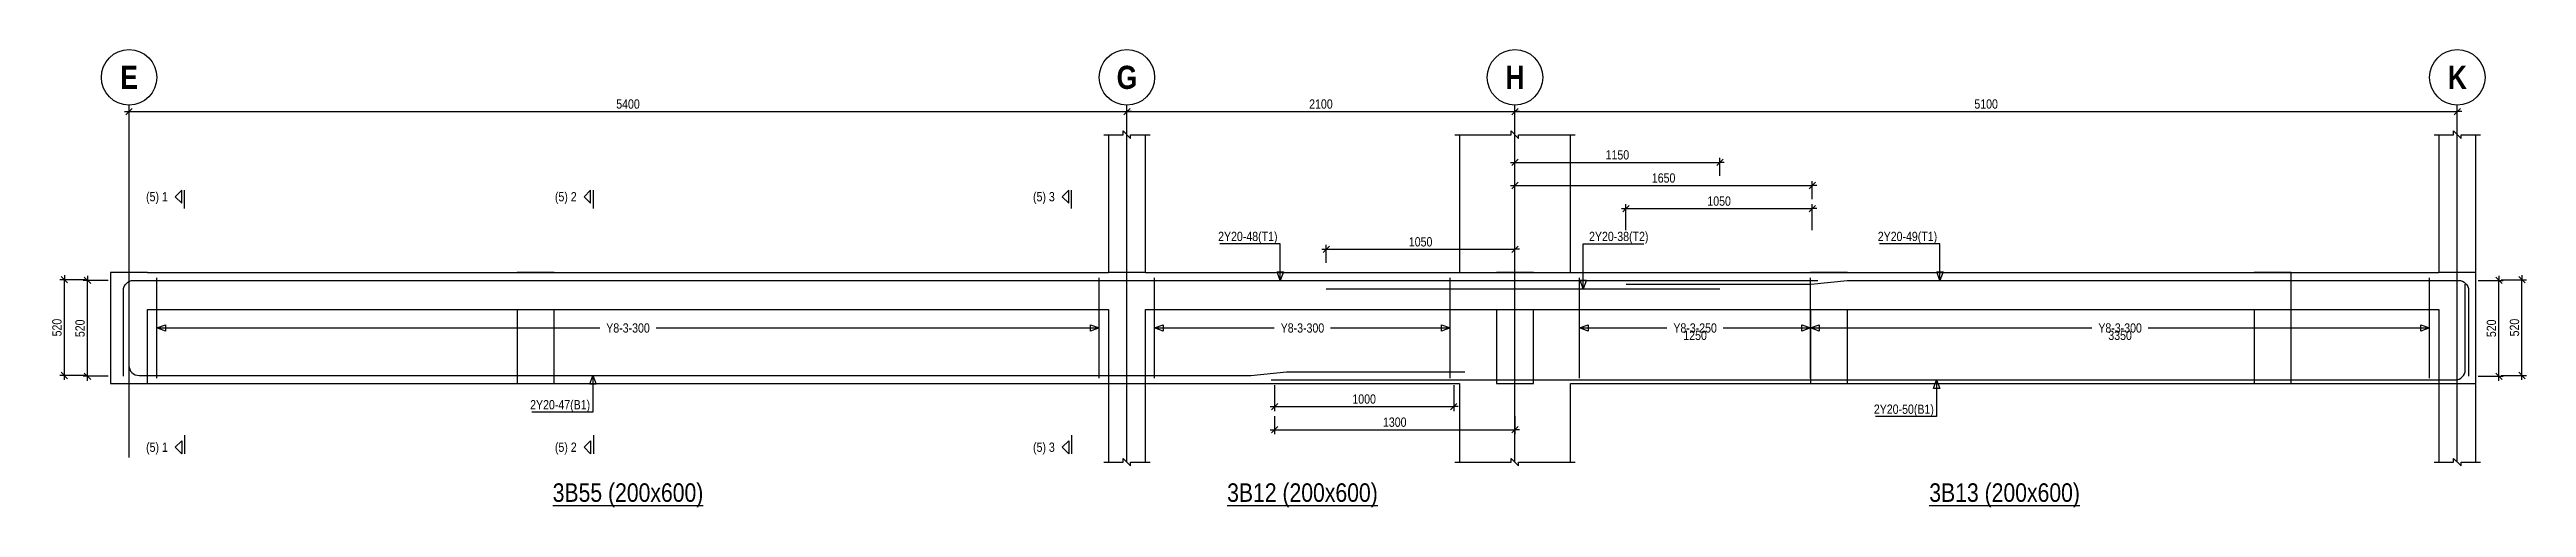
# Model space of a CAD drawing. Extents: x 0 to 206258, y -403073 to 0.
# Drawn here: x 12479 to 39288, y -258624 to -253674 of the extents above; entities that cross this region are included whole.
import ezdxf
from ezdxf.enums import TextEntityAlignment as Align
from ezdxf.lldxf.tags import DXFTag

# ---------------------------------------------------------------- set-up
doc = ezdxf.new("R2010")
doc.units = 0
doc.header["$LTSCALE"] = 1000
for name, color, linetype in [('Axis Circle(Dir 2)', 150, 'Continuous'), ('Axis Label(Dir 1)', 7, 'Continuous'), ('Axis Line(Dir 2)', 150, 'CENTER2'), ('Break Line', 5, 'Continuous'), ('Dimension Line', 5, 'Continuous'), ('Dimension Text', 5, 'Continuous'), ('Front Elevation Line', 40, 'Continuous'), ('Leader Line', 5, 'Continuous'), ('Link Line', 3, 'Continuous'), ('Rebar Label', 6, 'Continuous'), ('Rebar Line', 7, 'Continuous'), ('Section Label', 1, 'Continuous'), ('Section Line', 1, 'Continuous'), ('Top Rebar Label', 6, 'Continuous'), ('Top Rebar Line', 7, 'Continuous')]:
    doc.layers.add(name, color=color, linetype=linetype)
for name, color, linetype, true_color in [('Back Elevation Line', 191, 'HIDDEN2', 0xd4aaff), ('Beam Label(D)', 94, 'Continuous', 0x008100), ('Beam Line(D)', 112, 'Continuous', 0x00bd5e), ('Link Label', 94, 'Continuous', 0x008100)]:
    doc.layers.add(name, color=color, linetype=linetype, true_color=true_color)
doc.styles.add('Axis Label(Dir 1)', font='ARIALNB.TTF', dxfattribs={"height": 250})
doc.styles.add('Beam Label(D)', font='ARIALN.TTF', dxfattribs={"height": 200})
doc.styles.add('Dimension Text', font='ARIALN.TTF', dxfattribs={"height": 100})
doc.styles.add('Link Label', font='ARIALN.TTF', dxfattribs={"height": 100})
doc.styles.add('Rebar Label', font='ARIALN.TTF', dxfattribs={"height": 100})
doc.styles.add('Section Label', font='ARIALN.TTF', dxfattribs={"height": 100})
doc.styles.add('Top Rebar Label', font='ARIALN.TTF', dxfattribs={"height": 100})
tags = doc.linetypes.add('CENTER2', pattern=[1.125, 0.75, -0.125, 0.125, -0.125]).pattern_tags.tags
tags[10:11] = [DXFTag(74, 4), DXFTag(75, 0), DXFTag(340, '0'), DXFTag(46, 0.0), DXFTag(50, 0.0), DXFTag(44, 0.0), DXFTag(45, 0.0)]
tags[8:9] = [DXFTag(74, 4), DXFTag(75, 0), DXFTag(340, '0'), DXFTag(46, 0.0), DXFTag(50, 0.0), DXFTag(44, 0.0), DXFTag(45, 0.0)]
tags[6:7] = [DXFTag(74, 4), DXFTag(75, 0), DXFTag(340, '0'), DXFTag(46, 0.0), DXFTag(50, 0.0), DXFTag(44, 0.0), DXFTag(45, 0.0)]
tags[4:5] = [DXFTag(74, 4), DXFTag(75, 0), DXFTag(340, '0'), DXFTag(46, 0.0), DXFTag(50, 0.0), DXFTag(44, 0.0), DXFTag(45, 0.0)]
tags = doc.linetypes.add('HIDDEN2', pattern=[0.1875, 0.125, -0.0625]).pattern_tags.tags
tags[6:7] = [DXFTag(74, 4), DXFTag(75, 0), DXFTag(340, '0'), DXFTag(46, 0.0), DXFTag(50, 0.0), DXFTag(44, 0.0), DXFTag(45, 0.0)]
tags[4:5] = [DXFTag(74, 4), DXFTag(75, 0), DXFTag(340, '0'), DXFTag(46, 0.0), DXFTag(50, 0.0), DXFTag(44, 0.0), DXFTag(45, 0.0)]
doc.dimstyles.new('BEAM', dxfattribs={"dimtxt": 100, "dimasz": 30, "dimexe": 48.3, "dimexo": 103.5, "dimgap": 30, "dimtad": 1, "dimtoh": 1, "dimdec": 1, "dimlfac": 0.5, "dimdsep": 46, "dimtxsty": 'Dimension Text', "dimblk": 'PCDIM_TICK', "dimcen": 0.09, "dimclrd": 5, "dimclre": 5, "dimclrt": 5, "dimadec": 1, "dimazin": 0, "dimtp": 1, "dimtm": 1, "dimtfac": 1, "dimtdec": 4, "dimtofl": 0, "dimtmove": 0, "dimatfit": 3, "dimfxl": 1, "dimtolj": 1, "dimtzin": 0, "dimarcsym": 0})

msp = doc.modelspace()

# ---------------------------------------------------------------- texts
at = {"layer": 'Axis Label(Dir 1)', "transparency": 33554687, "style": 'Axis Label(Dir 1)'}
for s, p in [('E', (13340.146, -253974.284)), ('G', (24140.146, -253974.284)), ('H', (28340.146, -253974.284)), ('K', (38540.146, -253974.284))]:
    msp.add_text(s, height=250, dxfattribs=at).set_placement(p, align=Align.MIDDLE_CENTER)
at = {"layer": 'Beam Label(D)', "transparency": 33554687, "style": 'Beam Label(D)'}
for s, p in [('%%U3B55 (200x600)', (18740.146, -258364.284)), ('%%U3B12 (200x600)', (26040.146, -258364.284)), ('%%U3B13 (200x600)', (33640.146, -258364.284))]:
    msp.add_text(s, height=200, dxfattribs=at).set_placement(p, align=Align.TOP_CENTER)
at = {"layer": 'Dimension Text', "transparency": 33554687, "style": 'Dimension Text'}
for s, p in [('1250', (30290.147, -256714.284)), ('3350', (34890.146, -256714.284))]:
    msp.add_text(s, height=100, dxfattribs=at).set_placement(p, align=Align.TOP_CENTER)
at = {"layer": 'Link Label', "transparency": 33554687, "style": 'Link Label'}
for s, p in [('Y8-3-300', (18740.146, -256684.284)), ('Y8-3-300', (26040.146, -256684.284)), ('Y8-3-250', (30290.147, -256684.284)), ('Y8-3-300', (34890.146, -256684.284))]:
    msp.add_text(s, height=100, dxfattribs=at).set_placement(p, align=Align.MIDDLE_CENTER)
at = {"layer": 'Rebar Label', "transparency": 33554687, "style": 'Rebar Label'}
for s, p in [(' 2Y20-47(B1)', (18330.146, -257564.284)), (' 2Y20-50(B1)', (32874.239, -257612.353))]:
    msp.add_text(s, height=100, dxfattribs=at).set_placement(p, align=Align.RIGHT)
at = {"layer": 'Section Label', "transparency": 33554687, "style": 'Section Label'}
for s, p in [('(5) 1', (13759.435, -255264.994)), ('(5) 2', (18184.435, -255264.994)), ('(5) 3', (23359.435, -255264.994)), ('(5) 1', (13759.435, -257973.573)), ('(5) 2', (18184.435, -257973.573)), ('(5) 3', (23359.435, -257973.573))]:
    msp.add_text(s, height=100, dxfattribs=at).set_placement(p, align=Align.MIDDLE_RIGHT)
at = {"layer": 'Top Rebar Label', "transparency": 33554687, "style": 'Top Rebar Label'}
for s, p in [(' 2Y20-48(T1)', (25770.145, -255744.284)), (' 2Y20-49(T1)', (32910.146, -255744.284))]:
    msp.add_text(s, height=100, dxfattribs=at).set_placement(p, align=Align.RIGHT)
msp.add_text(' 2Y20-38(T2)', height=100, dxfattribs=at).set_placement((29110.146, -255744.284))

# ---------------------------------------------------------------- blocks, each defined once
blk = doc.blocks.new('PCDIM_TICK')
at = {"layer": 'Dimension Line', "color": 0, "transparency": 33554687}
for p, q in [((1.15, 1.15), (-1.15, -1.15)), ((1.61, 0), (0, 0))]:
    blk.add_line(p, q, dxfattribs=at)
blk = doc.blocks.new('*U3281')
at = {"layer": 'Dimension Line', "color": 5, "true_color": 0x0000ff, "transparency": 16777216}
for p, q in [((13115, -256170), (12842, -256170)), ((12890, -257206), (12890, -256170)), ((13115, -257206), (12842, -257206))]:
    blk.add_line(p, q, dxfattribs=at)
at = {"layer": 'Dimension Line', "color": 5, "true_color": 0x0000ff, "transparency": 16777216, "xscale": 30, "yscale": 30}
for p, rotation in [((12890, -256170), 89.99999999999447), ((12890, -257206), 269.9999999999834)]:
    blk.add_blockref('PCDIM_TICK', p, dxfattribs=dict(at, rotation=rotation))
at = {"layer": 'Dimension Line', "color": 5, "true_color": 0x0000ff, "transparency": 16777216, "insert": (12860, -256688), "char_height": 100, "width": 181.5, "attachment_point": 8, "rotation": 90, "style": 'Dimension Text'}
blk.add_mtext('520', dxfattribs=at)
blk = doc.blocks.new('*U3282')
at = {"layer": 'Dimension Line', "color": 5, "true_color": 0x0000ff, "transparency": 16777216}
for p, q in [((12865, -256162), (12592, -256162)), ((12640, -257198), (12640, -256162)), ((12865, -257198), (12592, -257198))]:
    blk.add_line(p, q, dxfattribs=at)
at = {"layer": 'Dimension Line', "color": 5, "true_color": 0x0000ff, "transparency": 16777216, "xscale": 30, "yscale": 30}
for p, rotation in [((12640, -256162), 89.99999999999447), ((12640, -257198), 269.9999999999834)]:
    blk.add_blockref('PCDIM_TICK', p, dxfattribs=dict(at, rotation=rotation))
at = {"layer": 'Dimension Line', "color": 5, "true_color": 0x0000ff, "transparency": 16777216, "insert": (12610, -256680), "char_height": 100, "width": 181.5, "attachment_point": 8, "rotation": 90, "style": 'Dimension Text'}
blk.add_mtext('520', dxfattribs=at)
blk = doc.blocks.new('*U3283')
at = {"layer": 'Dimension Line', "color": 5, "true_color": 0x0000ff, "transparency": 16777216}
for p, q in [((13340, -254491), (13340, -254296)), ((13340, -254344), (24140, -254344)), ((24140, -254491), (24140, -254296))]:
    blk.add_line(p, q, dxfattribs=at)
at = {"layer": 'Dimension Line', "color": 5, "true_color": 0x0000ff, "transparency": 16777216, "xscale": 30, "yscale": 30, "rotation": 180.0000000000004}
blk.add_blockref('PCDIM_TICK', (13340, -254344), dxfattribs=at)
at = {"layer": 'Dimension Line', "color": 5, "true_color": 0x0000ff, "transparency": 16777216, "xscale": 30, "yscale": 30}
blk.add_blockref('PCDIM_TICK', (24140, -254344), dxfattribs=at)
at = {"layer": 'Dimension Line', "color": 5, "true_color": 0x0000ff, "transparency": 16777216, "insert": (18740, -254314), "char_height": 100, "width": 245.98, "attachment_point": 8, "style": 'Dimension Text'}
blk.add_mtext('5400', dxfattribs=at)
blk = doc.blocks.new('*U3296')
at = {"layer": 'Dimension Line', "color": 5, "true_color": 0x0000ff, "transparency": 16777216}
for p, q in [((25738, -257302), (25738, -257583)), ((27678, -257302), (27678, -257583)), ((25738, -257534), (27678, -257534))]:
    blk.add_line(p, q, dxfattribs=at)
at = {"layer": 'Dimension Line', "color": 5, "true_color": 0x0000ff, "transparency": 16777216, "xscale": 30, "yscale": 30, "rotation": 180.0000000000004}
blk.add_blockref('PCDIM_TICK', (25738, -257534), dxfattribs=at)
at = {"layer": 'Dimension Line', "color": 5, "true_color": 0x0000ff, "transparency": 16777216, "xscale": 30, "yscale": 30}
blk.add_blockref('PCDIM_TICK', (27678, -257534), dxfattribs=at)
at = {"layer": 'Dimension Line', "color": 5, "true_color": 0x0000ff, "transparency": 16777216, "insert": (26708, -257504), "char_height": 100, "width": 238.4, "attachment_point": 8, "style": 'Dimension Text'}
blk.add_mtext('1000', dxfattribs=at)
blk = doc.blocks.new('*U3297')
at = {"layer": 'Dimension Line', "color": 5, "true_color": 0x0000ff, "transparency": 16777216}
for p, q in [((26298, -255981), (26298, -255786)), ((26298, -255834), (28340, -255834)), ((28340, -255981), (28340, -255786))]:
    blk.add_line(p, q, dxfattribs=at)
at = {"layer": 'Dimension Line', "color": 5, "true_color": 0x0000ff, "transparency": 16777216, "xscale": 30, "yscale": 30, "rotation": 180.0000000000004}
blk.add_blockref('PCDIM_TICK', (26298, -255834), dxfattribs=at)
at = {"layer": 'Dimension Line', "color": 5, "true_color": 0x0000ff, "transparency": 16777216, "xscale": 30, "yscale": 30}
blk.add_blockref('PCDIM_TICK', (28340, -255834), dxfattribs=at)
at = {"layer": 'Dimension Line', "color": 5, "true_color": 0x0000ff, "transparency": 16777216, "insert": (27319, -255804), "char_height": 100, "width": 238.4, "attachment_point": 8, "style": 'Dimension Text'}
blk.add_mtext('1050', dxfattribs=at)
blk = doc.blocks.new('*U3298')
at = {"layer": 'Dimension Line', "color": 5, "true_color": 0x0000ff, "transparency": 16777216}
for p, q in [((25738, -257638), (25738, -257833)), ((28340, -257638), (28340, -257833)), ((25738, -257784), (28340, -257784))]:
    blk.add_line(p, q, dxfattribs=at)
at = {"layer": 'Dimension Line', "color": 5, "true_color": 0x0000ff, "transparency": 16777216, "xscale": 30, "yscale": 30, "rotation": 180.0000000000004}
blk.add_blockref('PCDIM_TICK', (25738, -257784), dxfattribs=at)
at = {"layer": 'Dimension Line', "color": 5, "true_color": 0x0000ff, "transparency": 16777216, "xscale": 30, "yscale": 30}
blk.add_blockref('PCDIM_TICK', (28340, -257784), dxfattribs=at)
at = {"layer": 'Dimension Line', "color": 5, "true_color": 0x0000ff, "transparency": 16777216, "insert": (27039, -257754), "char_height": 100, "width": 238.4, "attachment_point": 8, "style": 'Dimension Text'}
blk.add_mtext('1300', dxfattribs=at)
blk = doc.blocks.new('*U3299')
at = {"layer": 'Dimension Line', "color": 5, "true_color": 0x0000ff, "transparency": 16777216}
for p, q in [((24140, -254491), (24140, -254296)), ((24140, -254344), (28340, -254344)), ((28340, -254491), (28340, -254296))]:
    blk.add_line(p, q, dxfattribs=at)
at = {"layer": 'Dimension Line', "color": 5, "true_color": 0x0000ff, "transparency": 16777216, "xscale": 30, "yscale": 30, "rotation": 180.0000000000004}
blk.add_blockref('PCDIM_TICK', (24140, -254344), dxfattribs=at)
at = {"layer": 'Dimension Line', "color": 5, "true_color": 0x0000ff, "transparency": 16777216, "xscale": 30, "yscale": 30}
blk.add_blockref('PCDIM_TICK', (28340, -254344), dxfattribs=at)
at = {"layer": 'Dimension Line', "color": 5, "true_color": 0x0000ff, "transparency": 16777216, "insert": (26240, -254314), "char_height": 100, "width": 247.25, "attachment_point": 8, "style": 'Dimension Text'}
blk.add_mtext('2100', dxfattribs=at)
blk = doc.blocks.new('*U3300')
at = {"layer": 'Dimension Line', "color": 5, "true_color": 0x0000ff, "transparency": 16777216}
for p, q in [((29542, -255627), (29542, -255346)), ((29542, -255394), (31558, -255394)), ((31558, -255627), (31558, -255346))]:
    blk.add_line(p, q, dxfattribs=at)
at = {"layer": 'Dimension Line', "color": 5, "true_color": 0x0000ff, "transparency": 16777216, "xscale": 30, "yscale": 30, "rotation": 180.0000000000004}
blk.add_blockref('PCDIM_TICK', (29542, -255394), dxfattribs=at)
at = {"layer": 'Dimension Line', "color": 5, "true_color": 0x0000ff, "transparency": 16777216, "xscale": 30, "yscale": 30}
blk.add_blockref('PCDIM_TICK', (31558, -255394), dxfattribs=at)
at = {"layer": 'Dimension Line', "color": 5, "true_color": 0x0000ff, "transparency": 16777216, "insert": (30550, -255364), "char_height": 100, "width": 238.4, "attachment_point": 8, "style": 'Dimension Text'}
blk.add_mtext('1050', dxfattribs=at)
blk = doc.blocks.new('*U3301')
at = {"layer": 'Dimension Line', "color": 5, "true_color": 0x0000ff, "transparency": 16777216}
for p, q in [((28340, -255291), (28340, -255096)), ((28340, -255144), (31558, -255144)), ((31558, -255291), (31558, -255096))]:
    blk.add_line(p, q, dxfattribs=at)
at = {"layer": 'Dimension Line', "color": 5, "true_color": 0x0000ff, "transparency": 16777216, "xscale": 30, "yscale": 30, "rotation": 180.0000000000004}
blk.add_blockref('PCDIM_TICK', (28340, -255144), dxfattribs=at)
at = {"layer": 'Dimension Line', "color": 5, "true_color": 0x0000ff, "transparency": 16777216, "xscale": 30, "yscale": 30}
blk.add_blockref('PCDIM_TICK', (31558, -255144), dxfattribs=at)
at = {"layer": 'Dimension Line', "color": 5, "true_color": 0x0000ff, "transparency": 16777216, "insert": (29949, -255114), "char_height": 100, "width": 238.4, "attachment_point": 8, "style": 'Dimension Text'}
blk.add_mtext('1650', dxfattribs=at)
blk = doc.blocks.new('*U3302')
at = {"layer": 'Dimension Line', "color": 5, "true_color": 0x0000ff, "transparency": 16777216}
for p, q in [((28340, -255041), (28340, -254846)), ((28340, -254894), (30558, -254894)), ((30558, -255041), (30558, -254846))]:
    blk.add_line(p, q, dxfattribs=at)
at = {"layer": 'Dimension Line', "color": 5, "true_color": 0x0000ff, "transparency": 16777216, "xscale": 30, "yscale": 30, "rotation": 180.0000000000004}
blk.add_blockref('PCDIM_TICK', (28340, -254894), dxfattribs=at)
at = {"layer": 'Dimension Line', "color": 5, "true_color": 0x0000ff, "transparency": 16777216, "xscale": 30, "yscale": 30}
blk.add_blockref('PCDIM_TICK', (30558, -254894), dxfattribs=at)
at = {"layer": 'Dimension Line', "color": 5, "true_color": 0x0000ff, "transparency": 16777216, "insert": (29449, -254864), "char_height": 100, "width": 238.4, "attachment_point": 8, "style": 'Dimension Text'}
blk.add_mtext('1150', dxfattribs=at)
blk = doc.blocks.new('*U3303')
at = {"layer": 'Dimension Line', "color": 5, "true_color": 0x0000ff, "transparency": 16777216}
for p, q in [((38766, -256170), (39038, -256170)), ((38990, -257206), (38990, -256170)), ((38766, -257206), (39038, -257206))]:
    blk.add_line(p, q, dxfattribs=at)
at = {"layer": 'Dimension Line', "color": 5, "true_color": 0x0000ff, "transparency": 16777216, "xscale": 30, "yscale": 30}
for p, rotation in [((38990, -256170), 89.99999999999447), ((38990, -257206), 269.9999999999834)]:
    blk.add_blockref('PCDIM_TICK', p, dxfattribs=dict(at, rotation=rotation))
at = {"layer": 'Dimension Line', "color": 5, "true_color": 0x0000ff, "transparency": 16777216, "insert": (38960, -256688), "char_height": 100, "width": 181.5, "attachment_point": 8, "rotation": 90, "style": 'Dimension Text'}
blk.add_mtext('520', dxfattribs=at)
blk = doc.blocks.new('*U3304')
at = {"layer": 'Dimension Line', "color": 5, "true_color": 0x0000ff, "transparency": 16777216}
for p, q in [((39016, -256162), (39288, -256162)), ((39240, -257198), (39240, -256162)), ((39016, -257198), (39288, -257198))]:
    blk.add_line(p, q, dxfattribs=at)
at = {"layer": 'Dimension Line', "color": 5, "true_color": 0x0000ff, "transparency": 16777216, "xscale": 30, "yscale": 30}
for p, rotation in [((39240, -256162), 89.99999999999447), ((39240, -257198), 269.9999999999834)]:
    blk.add_blockref('PCDIM_TICK', p, dxfattribs=dict(at, rotation=rotation))
at = {"layer": 'Dimension Line', "color": 5, "true_color": 0x0000ff, "transparency": 16777216, "insert": (39210, -256680), "char_height": 100, "width": 181.5, "attachment_point": 8, "rotation": 90, "style": 'Dimension Text'}
blk.add_mtext('520', dxfattribs=at)
blk = doc.blocks.new('*U3305')
at = {"layer": 'Dimension Line', "color": 5, "true_color": 0x0000ff, "transparency": 16777216}
for p, q in [((28340, -254491), (28340, -254296)), ((28340, -254344), (38540, -254344)), ((38540, -254491), (38540, -254296))]:
    blk.add_line(p, q, dxfattribs=at)
at = {"layer": 'Dimension Line', "color": 5, "true_color": 0x0000ff, "transparency": 16777216, "xscale": 30, "yscale": 30, "rotation": 180.0000000000004}
blk.add_blockref('PCDIM_TICK', (28340, -254344), dxfattribs=at)
at = {"layer": 'Dimension Line', "color": 5, "true_color": 0x0000ff, "transparency": 16777216, "xscale": 30, "yscale": 30}
blk.add_blockref('PCDIM_TICK', (38540, -254344), dxfattribs=at)
at = {"layer": 'Dimension Line', "color": 5, "true_color": 0x0000ff, "transparency": 16777216, "insert": (33440, -254314), "char_height": 100, "width": 245.98, "attachment_point": 8, "style": 'Dimension Text'}
blk.add_mtext('5100', dxfattribs=at)

# ---------------------------------------------------------------- dimensions: what is measured, and where the dimension line sits
at = {"layer": 'Dimension Line', "transparency": 33554687}
for base, p1, p2, text, picture, middle in [((18740.146, -254344.284), (13340.146, -254594.284), (24140.146, -254594.284), '5400', '*U3283', (18740.146, -254344.284)), ((26240.146, -254344.284), (24140.146, -254594.284), (28340.146, -254594.284), '2100', '*U3299', (26240.146, -254344.284)), ((33440.146, -254344.284), (28340.146, -254594.284), (38540.146, -254594.284), '5100', '*U3305', (33440.146, -254344.284)), ((29449.146, -254894.284), (28340.146, -255144.284), (30558.146, -255144.284), '1150', '*U3302', (29449.146, -254894.284)), ((29949.146, -255144.284), (28340.146, -255394.284), (31558.146, -255394.284), '1650', '*U3301', (29949.146, -255144.284)), ((30550.146, -255394.284), (29542.146, -255730.284), (31558.146, -255730.284), '1050', '*U3300', (30550.146, -255394.284)), ((27319.146, -255834.284), (26298.146, -256084.284), (28340.146, -256084.284), '1050', '*U3297', (27319.146, -255834.284)), ((26708.146, -257534.284), (25738.146, -257198.284), (27678.146, -257198.284), '1000', '*U3296', (26708.146, -257534.284)), ((27039.146, -257784.284), (25738.146, -257534.284), (28340.146, -257534.284), '1300', '*U3298', (27039.146, -257784.284))]:
    dim = msp.add_linear_dim(base=base, p1=p1, p2=p2, text=text, dimstyle='BEAM', override={"dimscale": 1, "dimtxt": 100, "dimasz": 30, "dimexe": 48.3, "dimexo": 103.5, "dimgap": 30, "dimtad": 1, "dimtih": 0, "dimdec": 1, "dimlfac": 0.5, "dimzin": 8, "dimlunit": 2, "dimpost": '', "dimtxsty": 'Dimension Text', "dimblk": 'PCDIM_TICK', "dimse1": 0, "dimse2": 0, "dimsd2": 0, "dimclrd": 5, "dimclre": 5, "dimclrt": 5, "dimaunit": 0, "dimadec": 1, "dimazin": 0, "dimtol": 0, "dimtp": 1, "dimtm": 1, "dimtmove": 0}, dxfattribs=at)
    dim.commit()
    dim.dimension.update_dxf_attribs({"geometry": picture, "text_midpoint": middle})
for base, p1, p2, angle, picture, middle in [((12640.146, -256680.284), (12968.146, -257198.284), (12968.146, -256162.284), 90, '*U3282', (12640.146, -256680.284)), ((12890.146, -256688.284), (13218.146, -257206.284), (13218.146, -256170.284), 90, '*U3281', (12890.146, -256688.284)), ((38990.146, -256688.284), (38662.146, -257206.284), (38662.146, -256170.284), 90, '*U3303', (38990.146, -256688.284)), ((39240.146, -256680.283), (38912.146, -257198.283), (38912.145, -256162.283), 90.0000489, '*U3304', (39240.146, -256680.283))]:
    dim = msp.add_linear_dim(base=base, p1=p1, p2=p2, angle=angle, text='520', dimstyle='BEAM', override={"dimscale": 1, "dimtxt": 100, "dimasz": 30, "dimexe": 48.3, "dimexo": 103.5, "dimgap": 30, "dimtad": 1, "dimtih": 0, "dimdec": 1, "dimlfac": 0.5, "dimzin": 8, "dimlunit": 2, "dimpost": '', "dimtxsty": 'Dimension Text', "dimblk": 'PCDIM_TICK', "dimse1": 0, "dimse2": 0, "dimsd2": 0, "dimclrd": 5, "dimclre": 5, "dimclrt": 5, "dimaunit": 0, "dimadec": 1, "dimazin": 0, "dimtol": 0, "dimtp": 1, "dimtm": 1, "dimtmove": 0}, dxfattribs=at)
    dim.commit()
    dim.dimension.update_dxf_attribs({"geometry": picture, "text_midpoint": middle})

# ---------------------------------------------------------------- linework, layer by layer
at = {"layer": 'Axis Circle(Dir 2)', "transparency": 33554687}
for centre in [(13340.146, -253974.284), (24140.146, -253974.284), (28340.146, -253974.284), (38540.146, -253974.284)]:
    msp.add_circle(centre, 300, dxfattribs=at)
at = {"layer": 'Axis Line(Dir 2)', "transparency": 33554687}
for points in [[(13340.146, -258084.284), (13340.146, -254274.284)], [(24140.146, -258134.284), (24140.146, -254274.284)], [(28340.146, -258134.284), (28340.146, -254274.284)], [(38540.146, -258134.284), (38540.146, -254274.284)]]:
    msp.add_lwpolyline(points, dxfattribs=at)
at = {"layer": 'Back Elevation Line', "transparency": 33554687}
for points in [[(13540.146, -256084.284), (13140.146, -256084.284)], [(13140.146, -256084.284), (13140.146, -257284.284)], [(13540.146, -256084.284), (17540.146, -256084.284)], [(17940.146, -256084.284), (17540.146, -256084.284)], [(17940.146, -256084.284), (23940.146, -256084.284)], [(24340.146, -256084.284), (23940.146, -256084.284)], [(24340.146, -256084.284), (28140.146, -256084.284)], [(28540.146, -256084.284), (28140.146, -256084.284)], [(28540.146, -256084.284), (31540.146, -256084.284)], [(31940.146, -256084.284), (31540.146, -256084.284)], [(31940.146, -256084.284), (36340.146, -256084.284)], [(36740.146, -256084.284), (36340.146, -256084.284)], [(36740.146, -257284.284), (36740.146, -256084.284)], [(13540.146, -257284.284), (13540.146, -256484.284)], [(13540.146, -256484.284), (17540.146, -256484.284)], [(17540.146, -256484.284), (17540.146, -257284.284)], [(17940.146, -257284.284), (17940.146, -256484.284)], [(17940.146, -256484.284), (23940.146, -256484.284)], [(23940.146, -256484.284), (23940.146, -257284.284)], [(24340.146, -257284.284), (24340.146, -256484.284)], [(24340.146, -256484.284), (28140.146, -256484.284)], [(28140.146, -256484.284), (28140.146, -257284.284)], [(28540.146, -257284.284), (28540.146, -256484.284)], [(28540.146, -256484.284), (31540.146, -256484.284)], [(31540.147, -256484.284), (31540.146, -257284.284)], [(31940.146, -257284.284), (31940.146, -256484.284)], [(31940.146, -256484.284), (36340.146, -256484.284)], [(36340.146, -256484.284), (36340.146, -257284.284)], [(13140.146, -257284.284), (13540.146, -257284.284)], [(17540.146, -257284.284), (17940.146, -257284.284)], [(23940.146, -257284.284), (24340.146, -257284.284)], [(28140.146, -257284.284), (28540.146, -257284.284)], [(31540.146, -257284.284), (31940.146, -257284.284)], [(36340.146, -257284.284), (36740.146, -257284.284)]]:
    msp.add_lwpolyline(points, dxfattribs=at)
at = {"layer": 'Beam Line(D)', "transparency": 33554687}
for points in [[(23940.146, -254594.284), (23940.146, -256084.284)], [(24340.146, -256084.284), (24340.146, -254594.284)], [(27740.145, -254594.284), (27740.146, -256084.284)], [(28940.146, -256084.284), (28940.146, -254594.284)], [(38340.146, -254594.284), (38340.146, -256084.284)], [(38740.146, -256084.284), (38740.145, -254594.284)], [(13140.146, -256084.284), (13140.146, -257284.284)], [(13540.146, -256084.284), (13140.146, -256084.284)], [(13540.146, -256084.284), (23940.146, -256084.284)], [(24340.146, -256084.284), (27740.146, -256084.284)], [(28940.146, -256084.284), (38340.146, -256084.284)], [(38740.145, -258134.284), (38740.146, -256084.284)], [(13140.146, -257284.284), (13540.146, -257284.284)], [(13540.146, -257284.284), (23940.146, -257284.284)], [(23940.146, -257284.284), (23940.146, -258134.284)], [(24340.146, -258134.284), (24340.146, -257284.284)], [(24340.146, -257284.284), (27740.145, -257284.284)], [(27740.145, -257284.284), (27740.145, -258134.284)], [(28940.146, -258134.284), (28940.146, -257284.284)], [(28940.146, -257284.284), (38340.146, -257284.284)], [(38340.146, -257284.284), (38340.146, -258134.284)]]:
    msp.add_lwpolyline(points, dxfattribs=at)
at = {"layer": 'Break Line', "transparency": 33554687}
for points in [[(23890.146, -254594.284), (24100.146, -254594.284), (24100.146, -254554.284), (24180.146, -254634.284), (24180.146, -254594.284), (24390.146, -254594.284)], [(27690.145, -254594.284), (28300.146, -254594.284), (28300.146, -254554.284), (28380.146, -254634.284), (28380.146, -254594.284), (28990.146, -254594.284)], [(38290.146, -254594.284), (38500.146, -254594.284), (38500.146, -254554.284), (38580.146, -254634.284), (38580.146, -254594.284), (38790.145, -254594.284)], [(23890.146, -258134.284), (24100.146, -258134.284), (24100.146, -258094.284), (24180.146, -258174.284), (24180.146, -258134.284), (24390.146, -258134.284)], [(27690.145, -258134.284), (28300.146, -258134.284), (28300.146, -258094.284), (28380.146, -258174.284), (28380.146, -258134.284), (28990.146, -258134.284)], [(38290.146, -258134.284), (38500.146, -258134.284), (38500.146, -258094.284), (38580.146, -258174.284), (38580.146, -258134.284), (38790.145, -258134.284)]]:
    msp.add_lwpolyline(points, dxfattribs=at)
at = {"layer": 'Front Elevation Line', "transparency": 33554687}
for points in [[(13540.146, -256084.284), (13140.146, -256084.284)], [(13140.146, -256084.284), (13140.146, -257284.284)], [(13540.146, -256084.284), (23940.146, -256084.284)], [(24340.146, -256084.284), (23940.146, -256084.284)], [(24340.146, -256084.284), (38340.146, -256084.284)], [(38740.146, -256084.284), (38340.146, -256084.284)], [(38740.146, -257284.284), (38740.146, -256084.284)], [(13540.146, -257284.284), (13540.146, -256484.284)], [(13540.146, -256484.284), (23940.146, -256484.284)], [(23940.146, -256484.284), (23940.146, -257284.284)], [(24340.146, -257284.284), (24340.146, -256484.284)], [(24340.146, -256484.284), (38340.146, -256484.284)], [(38340.146, -256484.284), (38340.146, -257284.284)], [(13140.146, -257284.284), (13540.146, -257284.284)], [(23940.146, -257284.284), (24340.146, -257284.284)], [(38340.146, -257284.284), (38740.146, -257284.284)]]:
    msp.add_lwpolyline(points, dxfattribs=at)
at = {"layer": 'Leader Line', "transparency": 33554687}
for points in [[(25800.145, -256170.284), (25800.145, -255774.284), (25145.154, -255774.284)], [(29080.146, -256260.284), (29080.146, -255774.284), (29735.137, -255774.284)], [(32940.146, -256170.284), (32940.146, -255774.284), (32285.155, -255774.284)], [(25765.943, -256076.314), (25834.347, -256076.314), (25800.145, -256170.284), (25765.943, -256076.314)], [(29045.944, -256166.314), (29114.348, -256166.314), (29080.146, -256260.284), (29045.944, -256166.314)], [(32905.944, -256076.314), (32974.348, -256076.314), (32940.146, -256170.284), (32905.944, -256076.314)], [(13640.146, -256684.284), (13734.115, -256650.082), (13734.115, -256718.486), (13640.146, -256684.284), (18435.502, -256684.284)], [(19044.79, -256684.284), (23840.146, -256684.284), (23746.176, -256718.486), (23746.176, -256650.082), (23840.146, -256684.284)], [(24440.146, -256684.284), (24534.115, -256650.082), (24534.115, -256718.486), (24440.146, -256684.284), (25735.502, -256684.284)], [(26344.79, -256684.284), (27640.145, -256684.284), (27546.176, -256718.486), (27546.176, -256650.082), (27640.145, -256684.284)], [(29040.147, -256684.284), (29134.116, -256650.082), (29134.116, -256718.486), (29040.147, -256684.284), (29985.503, -256684.284)], [(30594.791, -256684.284), (31540.147, -256684.284), (31446.177, -256718.486), (31446.177, -256650.082), (31540.147, -256684.284)], [(31540.147, -256684.284), (31634.116, -256650.082), (31634.116, -256718.486), (31540.147, -256684.284), (34585.502, -256684.284)], [(35194.79, -256684.284), (38240.145, -256684.284), (38146.176, -256718.486), (38146.176, -256650.082), (38240.145, -256684.284)], [(18360.146, -257198.284), (18360.146, -257594.284), (17697.472, -257594.284)], [(18394.348, -257292.253), (18325.944, -257292.253), (18360.146, -257198.284), (18394.348, -257292.253)], [(32904.238, -257246.353), (32904.239, -257642.353), (32241.565, -257642.353)], [(32938.44, -257340.322), (32870.036, -257340.322), (32904.238, -257246.353), (32938.44, -257340.322)]]:
    msp.add_lwpolyline(points, dxfattribs=at)
at = {"layer": 'Link Line', "transparency": 33554687}
for p, q in [((13640.146, -257226.284), (13640.146, -256142.284)), ((23840.146, -257226.284), (23840.146, -256142.284)), ((24440.146, -257226.284), (24440.146, -256142.284)), ((27640.145, -257226.284), (27640.145, -256142.284)), ((29040.147, -257226.284), (29040.147, -256142.284)), ((31540.147, -257226.284), (31540.147, -256142.284)), ((38240.145, -257226.284), (38240.145, -256142.284))]:
    msp.add_line(p, q, dxfattribs=at)
at = {"layer": 'Rebar Line', "transparency": 33554687}
for points in [[(13338.146, -256162.284), (13338.146, -257088.328, 0.414213562), (13448.102, -257198.284), (25468.662, -257198.284, 0.024922321), (25479.603, -257197.738), (25868.69, -257158.829, -0.024922321), (25879.631, -257158.284), (27798.146, -257158.284)], [(25702.239, -257246.353), (38516.283, -257246.353, 0.414213813), (38626.239, -257136.397), (38626.238, -256210.353)]]:
    msp.add_lwpolyline(points, format="xyb", dxfattribs=at)
at = {"layer": 'Section Line', "transparency": 33554687}
for points in [[(13910.146, -255194.284), (13839.435, -255264.994), (13910.146, -255335.705), (13910.146, -255194.284)], [(13940.146, -255394.284), (13940.146, -255194.284)], [(18335.146, -255194.284), (18264.435, -255264.994), (18335.146, -255335.705), (18335.146, -255194.284)], [(18365.146, -255394.284), (18365.146, -255194.284)], [(23510.146, -255194.284), (23439.435, -255264.994), (23510.146, -255335.705), (23510.146, -255194.284)], [(23540.146, -255394.284), (23540.146, -255194.284)], [(13910.146, -258044.284), (13910.146, -258044.284), (13839.435, -257973.573), (13910.146, -257902.862), (13910.146, -258044.284)], [(13940.146, -257844.284), (13940.146, -258044.284)], [(18335.146, -258044.284), (18335.146, -258044.284), (18264.435, -257973.573), (18335.146, -257902.862), (18335.146, -258044.284)], [(18365.146, -257844.284), (18365.146, -258044.284)], [(23510.146, -258044.284), (23510.146, -258044.284), (23439.435, -257973.573), (23510.146, -257902.862), (23510.146, -258044.284)], [(23540.146, -257844.284), (23540.146, -258044.284)]]:
    msp.add_lwpolyline(points, dxfattribs=at)
at = {"layer": 'Top Rebar Line', "transparency": 33554687}
for points in [[(13278.146, -257206.284), (13278.146, -256280.239, -0.414213562), (13388.102, -256170.284), (31618.146, -256170.284)], [(29542.146, -256210.284), (31536.662, -256210.284, 0.024922321), (31547.603, -256209.738), (31936.689, -256170.829, -0.024922321), (31947.63, -256170.284), (38552.191, -256170.284, -0.414213562), (38662.146, -256280.239), (38662.146, -257206.284)]]:
    msp.add_lwpolyline(points, format="xyb", dxfattribs=at)
msp.add_lwpolyline([(26298.146, -256260.284), (30558.146, -256260.284)], dxfattribs=at)

msp.set_redraw_order([(e.dxf.handle, doc.entitydb.next_handle()) for e in msp.query("TEXT MTEXT ATTDEF DIMENSION ARC_DIMENSION")])  # texts and dimensions are drawn at this point

doc.saveas('drawing.dxf')
